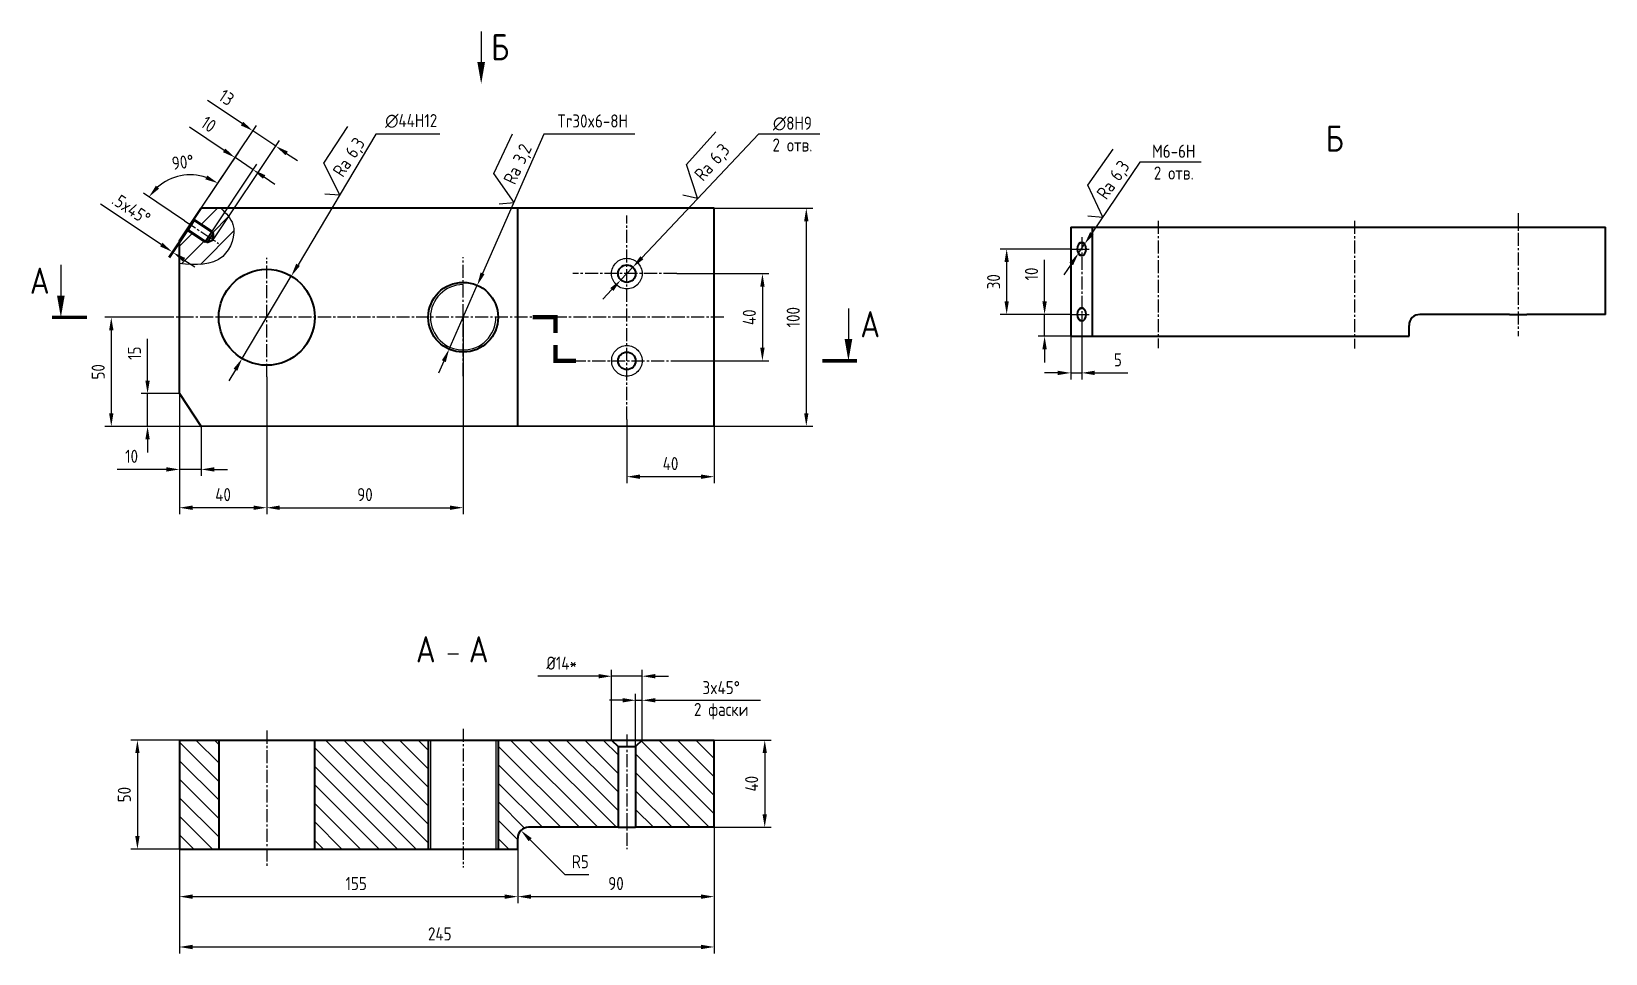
# Model space of a CAD drawing. Header units: millimetres. Extents: x 7762 to 33329, y -3692 to 24298.
# Drawn here: x 7762 to 8483, y -3636 to -3213 of the extents above; entities that cross this region are included whole.
import ezdxf
from ezdxf.enums import TextEntityAlignment as Align

# ---------------------------------------------------------------- set-up
doc = ezdxf.new("R2010")
doc.units = ezdxf.units.MM
doc.linetypes.add('CENTER2', pattern=[1.125, 0.75, -0.125, 0.125, -0.125])
doc.linetypes.add('HIDDEN', pattern=[9.525, 6.35, -3.175])
for name, color, linetype in [('Bord', 1, 'Continuous'), ('CEN2', 5, 'CENTER2'), ('Dim', 7, 'Continuous'), ('Hatch', 250, 'Continuous'), ('Hide', 250, 'HIDDEN'), ('Text', 3, 'Continuous'), ('Textb', 6, 'Continuous')]:
    doc.layers.add(name, color=color, linetype=linetype)
doc.layers.add('Cont', color=6, linetype='Continuous', lineweight=40)
doc.styles.add('GOST2_304', font='cs_gost2304.shx', dxfattribs={"oblique": 15})
doc.styles.add('Style1', font='romans.shx', dxfattribs={"width": 0.8})
doc.dimstyles.new('Dia_2', dxfattribs={"dimscale": 2, "dimtxt": 3, "dimasz": 3, "dimexe": 1.25, "dimexo": 0, "dimgap": 1.5, "dimtad": 2, "dimtoh": 1, "dimtxsty": 'Style1', "dimcen": 2.5, "dimclrt": 3, "dimadec": 0, "dimazin": 0, "dimtfac": 1, "dimtmove": 1, "dimatfit": 3, "dimfxl": 1, "dimarcsym": 0})
doc.dimstyles.new('LIN_2', dxfattribs={"dimscale": 2, "dimtxt": 3, "dimasz": 3, "dimexe": 1.5, "dimexo": 0, "dimgap": 1.5, "dimtad": 1, "dimzin": 13, "dimdsep": 46, "dimtxsty": 'Style1', "dimcen": 0, "dimclrt": 3, "dimadec": 0, "dimazin": 0, "dimtfac": 1, "dimtmove": 0, "dimatfit": 0, "dimfxl": 1, "dimtolj": 1, "dimtzin": 13, "dimarcsym": 0})
pattern_1 = [(135, (7622.004, -3645.1846), (-4.24264, -4.24264), [])]

msp = doc.modelspace()

# ---------------------------------------------------------------- blocks, each defined once
blk = doc.blocks.new('razrez07')
at = {"layer": 'Text'}
blk.add_lwpolyline([(0, 12), (0, 5)], dxfattribs=at)
blk.add_lwpolyline([(0, 0, 0, 1.76, 0), (0, 5, 1.76, 1.76, 0)], format="xyseb", dxfattribs=at)
at = {"layer": 'Text', "const_width": 0.8}
blk.add_lwpolyline([(-2, 0), (6, 0)], dxfattribs=at)
at = {"layer": 'Textb', "style": 'GOST2_304', "oblique": 15}
blk.add_attdef('А', (-7.09, 5.4), '', height=6, dxfattribs=at)
blk = doc.blocks.new('*D107')
at = {"layer": 'Defpoints', "color": 0, "transparency": 16777216}
for p in [(8074.82, -3538.06), (8074.82, -3578.06), (8097.98, -3578.06)]:
    blk.add_point(p, dxfattribs=at)
at = {"layer": 'Dim', "color": 0, "lineweight": -2, "transparency": 16777216}
for p, q in [((8074.82, -3538.06), (8100.98, -3538.06)), ((8097.98, -3544.06), (8097.98, -3572.06)), ((8074.82, -3578.06), (8100.98, -3578.06))]:
    blk.add_line(p, q, dxfattribs=at)
at = {"layer": 'Dim', "color": 0, "transparency": 16777216}
for points in [[(8096.98, -3544.06), (8098.98, -3544.06), (8097.98, -3538.06)], [(8096.98, -3572.06), (8098.98, -3572.06), (8097.98, -3578.06)]]:
    blk.add_solid(points, dxfattribs=at)
at = {"layer": 'Dim', "color": 3, "transparency": 16777216, "insert": (8091.98, -3558.06), "char_height": 6, "attachment_point": 5, "rotation": 90, "style": 'Style1'}
blk.add_mtext('\\A1;40', dxfattribs=at)
blk = doc.blocks.new('*D108')
at = {"layer": 'Defpoints', "color": 0, "transparency": 16777216}
for p in [(7829.82, -3588.06), (7984.82, -3588.06), (7984.82, -3609.84)]:
    blk.add_point(p, dxfattribs=at)
at = {"layer": 'Dim', "color": 0, "lineweight": -2, "transparency": 16777216}
for p, q in [((7829.82, -3588.06), (7829.82, -3612.84)), ((7984.82, -3588.06), (7984.82, -3612.84)), ((7835.82, -3609.84), (7978.82, -3609.84))]:
    blk.add_line(p, q, dxfattribs=at)
at = {"layer": 'Dim', "color": 0, "transparency": 16777216}
for points in [[(7835.82, -3608.84), (7835.82, -3610.84), (7829.82, -3609.84)], [(7978.82, -3608.84), (7978.82, -3610.84), (7984.82, -3609.84)]]:
    blk.add_solid(points, dxfattribs=at)
at = {"layer": 'Dim', "color": 3, "transparency": 16777216, "insert": (7910.8, -3603.84), "char_height": 6, "attachment_point": 5, "style": 'Style1'}
blk.add_mtext('\\A1;155', dxfattribs=at)
blk = doc.blocks.new('*D109')
at = {"layer": 'Defpoints', "color": 0, "transparency": 16777216}
for p in [(7829.82, -3538.06), (7810.57, -3588.06), (7829.82, -3588.06)]:
    blk.add_point(p, dxfattribs=at)
at = {"layer": 'Dim', "color": 0, "lineweight": -2, "transparency": 16777216}
for p, q in [((7829.82, -3538.06), (7807.57, -3538.06)), ((7810.57, -3544.06), (7810.57, -3582.06)), ((7829.82, -3588.06), (7807.57, -3588.06))]:
    blk.add_line(p, q, dxfattribs=at)
at = {"layer": 'Dim', "color": 0, "transparency": 16777216}
for points in [[(7809.57, -3544.06), (7811.57, -3544.06), (7810.57, -3538.06)], [(7809.57, -3582.06), (7811.57, -3582.06), (7810.57, -3588.06)]]:
    blk.add_solid(points, dxfattribs=at)
at = {"layer": 'Dim', "color": 3, "transparency": 16777216, "insert": (7804.57, -3563.06), "char_height": 6, "attachment_point": 5, "rotation": 90, "style": 'Style1'}
blk.add_mtext('\\A1;50', dxfattribs=at)
blk = doc.blocks.new('*D110')
at = {"layer": 'Defpoints', "color": 0, "transparency": 16777216}
for p in [(8074.82, -3578.06), (7984.82, -3588.06), (8074.82, -3609.84)]:
    blk.add_point(p, dxfattribs=at)
at = {"layer": 'Dim', "color": 0, "lineweight": -2, "transparency": 16777216}
for p, q in [((8074.82, -3578.06), (8074.82, -3612.84)), ((7984.82, -3588.06), (7984.82, -3612.84)), ((7990.82, -3609.84), (8068.82, -3609.84))]:
    blk.add_line(p, q, dxfattribs=at)
at = {"layer": 'Dim', "color": 0, "transparency": 16777216}
for points in [[(7990.82, -3608.84), (7990.82, -3610.84), (7984.82, -3609.84)], [(8068.82, -3608.84), (8068.82, -3610.84), (8074.82, -3609.84)]]:
    blk.add_solid(points, dxfattribs=at)
at = {"layer": 'Dim', "color": 3, "transparency": 16777216, "insert": (8029.82, -3603.84), "char_height": 6, "attachment_point": 5, "style": 'Style1'}
blk.add_mtext('\\A1;90', dxfattribs=at)
blk = doc.blocks.new('*D111')
at = {"layer": 'Defpoints', "color": 0, "transparency": 16777216}
for p in [(8074.82, -3578.06), (7829.82, -3588.06), (8074.82, -3632.93)]:
    blk.add_point(p, dxfattribs=at)
at = {"layer": 'Dim', "color": 0, "lineweight": -2, "transparency": 16777216}
for p, q in [((8074.82, -3578.06), (8074.82, -3635.93)), ((7829.82, -3588.06), (7829.82, -3635.93)), ((7835.82, -3632.93), (8068.82, -3632.93))]:
    blk.add_line(p, q, dxfattribs=at)
at = {"layer": 'Dim', "color": 0, "transparency": 16777216}
for points in [[(7835.82, -3631.93), (7835.82, -3633.93), (7829.82, -3632.93)], [(8068.82, -3631.93), (8068.82, -3633.93), (8074.82, -3632.93)]]:
    blk.add_solid(points, dxfattribs=at)
at = {"layer": 'Dim', "color": 3, "transparency": 16777216, "insert": (7949.1, -3626.93), "char_height": 6, "attachment_point": 5, "style": 'Style1'}
blk.add_mtext('\\A1;245', dxfattribs=at)
blk = doc.blocks.new('*D112')
at = {"layer": 'Defpoints', "color": 0, "transparency": 16777216}
for p in [(7821.26, -3344.24), (7798.6, -3394.23), (7839.82, -3394.23)]:
    blk.add_point(p, dxfattribs=at)
at = {"layer": 'Dim', "color": 0, "lineweight": -2, "transparency": 16777216}
for p, q in [((7821.26, -3344.24), (7795.6, -3344.24)), ((7798.6, -3350.24), (7798.6, -3388.23)), ((7839.82, -3394.23), (7795.6, -3394.23))]:
    blk.add_line(p, q, dxfattribs=at)
at = {"layer": 'Dim', "color": 0, "transparency": 16777216}
for points in [[(7797.6, -3350.24), (7799.6, -3350.24), (7798.6, -3344.24)], [(7797.6, -3388.23), (7799.6, -3388.23), (7798.6, -3394.23)]]:
    blk.add_solid(points, dxfattribs=at)
at = {"layer": 'Dim', "color": 3, "transparency": 16777216, "insert": (7792.6, -3369.24), "char_height": 6, "attachment_point": 5, "rotation": 90, "style": 'Style1'}
blk.add_mtext('\\A1;50', dxfattribs=at)
blk = doc.blocks.new('*D113')
at = {"layer": 'Defpoints', "color": 0, "transparency": 16777216}
for p in [(7959.81, -3343.89), (7869.81, -3371.52), (7959.81, -3431.54)]:
    blk.add_point(p, dxfattribs=at)
at = {"layer": 'Dim', "color": 0, "lineweight": -2, "transparency": 16777216}
for p, q in [((7959.81, -3343.89), (7959.81, -3434.54)), ((7869.81, -3371.52), (7869.81, -3434.54)), ((7875.81, -3431.54), (7953.81, -3431.54))]:
    blk.add_line(p, q, dxfattribs=at)
at = {"layer": 'Dim', "color": 0, "transparency": 16777216}
for points in [[(7875.81, -3430.54), (7875.81, -3432.54), (7869.81, -3431.54)], [(7953.81, -3430.54), (7953.81, -3432.54), (7959.81, -3431.54)]]:
    blk.add_solid(points, dxfattribs=at)
at = {"layer": 'Dim', "color": 3, "transparency": 16777216, "insert": (7914.81, -3425.54), "char_height": 6, "attachment_point": 5, "style": 'Style1'}
blk.add_mtext('\\A1;90', dxfattribs=at)
blk = doc.blocks.new('*D114')
at = {"layer": 'Defpoints', "color": 0, "transparency": 16777216}
for p in [(8074.8, -3294.2), (8074.82, -3394.2), (8117.02, -3394.2)]:
    blk.add_point(p, dxfattribs=at)
at = {"layer": 'Dim', "color": 0, "lineweight": -2, "transparency": 16777216}
for p, q in [((8074.8, -3294.2), (8120.02, -3294.2)), ((8117.02, -3300.2), (8117.02, -3388.2)), ((8074.82, -3394.2), (8120.02, -3394.2))]:
    blk.add_line(p, q, dxfattribs=at)
at = {"layer": 'Dim', "color": 0, "transparency": 16777216}
for points in [[(8116.02, -3300.2), (8118.02, -3300.2), (8117.02, -3294.2)], [(8116.02, -3388.2), (8118.02, -3388.2), (8117.02, -3394.2)]]:
    blk.add_solid(points, dxfattribs=at)
at = {"layer": 'Dim', "color": 3, "transparency": 16777216, "insert": (8111.02, -3344.2), "char_height": 6, "attachment_point": 5, "rotation": 90, "style": 'Style1'}
blk.add_mtext('\\A1;100', dxfattribs=at)
blk = doc.blocks.new('*D115')
at = {"layer": 'Defpoints', "color": 0, "transparency": 16777216}
for p in [(8057.63, -3324.21), (8057.57, -3364.21), (8096.92, -3364.21)]:
    blk.add_point(p, dxfattribs=at)
at = {"layer": 'Dim', "color": 0, "lineweight": -2, "transparency": 16777216}
for p, q in [((8057.63, -3324.21), (8099.92, -3324.21)), ((8096.92, -3330.21), (8096.92, -3358.21)), ((8057.57, -3364.21), (8099.92, -3364.21))]:
    blk.add_line(p, q, dxfattribs=at)
at = {"layer": 'Dim', "color": 0, "transparency": 16777216}
for points in [[(8095.92, -3330.21), (8097.92, -3330.21), (8096.92, -3324.21)], [(8095.92, -3358.21), (8097.92, -3358.21), (8096.92, -3364.21)]]:
    blk.add_solid(points, dxfattribs=at)
at = {"layer": 'Dim', "color": 3, "transparency": 16777216, "insert": (8090.92, -3344.21), "char_height": 6, "attachment_point": 5, "rotation": 90, "style": 'Style1'}
blk.add_mtext('\\A1;40', dxfattribs=at)
blk = doc.blocks.new('*D116')
at = {"layer": 'Defpoints', "color": 0, "transparency": 16777216}
for p in [(7881.07, -3325.33), (7858.55, -3363.13)]:
    blk.add_point(p, dxfattribs=at)
at = {"layer": 'Dim', "color": 0, "lineweight": -2, "transparency": 16777216}
for p, q in [((7919.87, -3260.24), (7884.15, -3320.18)), ((7949.16, -3260.24), (7919.87, -3260.24)), ((7858.55, -3363.13), (7881.07, -3325.33)), ((7855.48, -3368.28), (7852.4, -3373.44))]:
    blk.add_line(p, q, dxfattribs=at)
at = {"layer": 'Dim', "color": 0, "transparency": 16777216}
for points in [[(7883.29, -3319.67), (7885.01, -3320.69), (7881.07, -3325.33)], [(7854.62, -3367.77), (7856.33, -3368.79), (7858.55, -3363.13)]]:
    blk.add_solid(points, dxfattribs=at)
at = {"layer": 'Dim', "color": 3, "transparency": 16777216, "insert": (7936.01, -3254.24), "char_height": 6, "attachment_point": 5, "style": 'Style1'}
blk.add_mtext('∅44H12', dxfattribs=at)
blk = doc.blocks.new('*D117')
at = {"layer": 'Defpoints', "color": 0, "transparency": 16777216}
for p in [(7966.27, -3329.58), (7953.37, -3358.86)]:
    blk.add_point(p, dxfattribs=at)
at = {"layer": 'Dim', "color": 0, "lineweight": -2, "transparency": 16777216}
for p, q in [((7996.81, -3260.24), (7968.68, -3324.09)), ((8038.44, -3260.24), (7996.81, -3260.24)), ((7953.37, -3358.86), (7966.27, -3329.58)), ((7950.95, -3364.35), (7948.53, -3369.84))]:
    blk.add_line(p, q, dxfattribs=at)
at = {"layer": 'Dim', "color": 0, "transparency": 16777216}
for points in [[(7967.77, -3323.68), (7969.6, -3324.49), (7966.27, -3329.58)], [(7950.03, -3363.95), (7951.86, -3364.76), (7953.37, -3358.86)]]:
    blk.add_solid(points, dxfattribs=at)
at = {"layer": 'Dim', "color": 3, "transparency": 16777216, "insert": (8019.12, -3254.24), "char_height": 6, "attachment_point": 5, "style": 'Style1'}
blk.add_mtext('Tr30x6-8H', dxfattribs=at)
blk = doc.blocks.new('*D118')
at = {"layer": 'Defpoints', "color": 0, "transparency": 16777216}
for p in [(8037.56, -3321.29), (8032.06, -3327.12)]:
    blk.add_point(p, dxfattribs=at)
at = {"layer": 'Dim', "color": 0, "lineweight": -2, "transparency": 16777216}
for p, q in [((8095.1, -3260.24), (8041.67, -3316.93)), ((8123.25, -3260.24), (8095.1, -3260.24)), ((8032.06, -3327.12), (8037.56, -3321.29)), ((8027.94, -3331.49), (8023.83, -3335.86))]:
    blk.add_line(p, q, dxfattribs=at)
at = {"layer": 'Dim', "color": 0, "transparency": 16777216}
for points in [[(8040.94, -3316.24), (8042.4, -3317.61), (8037.56, -3321.29)], [(8027.22, -3330.81), (8028.67, -3332.18), (8032.06, -3327.12)]]:
    blk.add_solid(points, dxfattribs=at)
at = {"layer": 'Dim', "color": 3, "transparency": 16777216, "insert": (8110.67, -3260.24), "char_height": 6, "attachment_point": 5, "style": 'Style1'}
blk.add_mtext('∅8H9\\P2 отв.', dxfattribs=at)
blk = doc.blocks.new('*D119')
at = {"layer": 'Defpoints', "color": 0, "transparency": 16777216}
for p in [(8038.82, -3519.82), (8041.82, -3538.06), (8038.82, -3541.06)]:
    blk.add_point(p, dxfattribs=at)
at = {"layer": 'Dim', "color": 0, "lineweight": -2, "transparency": 16777216}
for p, q in [((8038.82, -3541.06), (8038.82, -3516.82)), ((8041.82, -3538.06), (8041.82, -3516.82)), ((8032.82, -3519.82), (8026.82, -3519.82)), ((8038.82, -3519.82), (8041.82, -3519.82)), ((8047.82, -3519.82), (8096, -3519.82))]:
    blk.add_line(p, q, dxfattribs=at)
at = {"layer": 'Dim', "color": 0, "transparency": 16777216}
for points in [[(8032.82, -3518.82), (8032.82, -3520.82), (8038.82, -3519.82)], [(8047.82, -3518.82), (8047.82, -3520.82), (8041.82, -3519.82)]]:
    blk.add_solid(points, dxfattribs=at)
at = {"layer": 'Dim', "color": 3, "transparency": 16777216, "insert": (8078.03, -3519.82), "char_height": 6, "attachment_point": 5, "style": 'Style1'}
blk.add_mtext('\\A1;3x45%%D\\P2 фаски', dxfattribs=at)
blk = doc.blocks.new('*D120')
at = {"layer": 'Defpoints', "color": 0, "transparency": 16777216}
for p in [(7989.82, -3583.06), (7993.35, -3586.59)]:
    blk.add_point(p, dxfattribs=at)
at = {"layer": 'Dim', "color": 0, "lineweight": -2, "transparency": 16777216}
for p, q in [((8006.58, -3599.83), (7990.52, -3583.76)), ((8017.35, -3599.83), (8006.58, -3599.83))]:
    blk.add_line(p, q, dxfattribs=at)
at = {"layer": 'Dim', "color": 0, "transparency": 16777216}
blk.add_solid([(7991.23, -3583.06), (7989.82, -3584.47), (7986.28, -3579.52)], dxfattribs=at)
at = {"layer": 'Dim', "color": 3, "transparency": 16777216, "insert": (8013.47, -3593.83), "char_height": 6, "attachment_point": 5, "style": 'Style1'}
blk.add_mtext('R5', dxfattribs=at)
blk = doc.blocks.new('*D121')
at = {"layer": 'Defpoints', "color": 0, "transparency": 16777216}
for p in [(8027.82, -3508.79), (8027.82, -3538.06), (8041.82, -3538.06)]:
    blk.add_point(p, dxfattribs=at)
at = {"layer": 'Dim', "color": 0, "lineweight": -2, "transparency": 16777216}
for p, q in [((8021.82, -3508.79), (7994.04, -3508.79)), ((8027.82, -3538.06), (8027.82, -3505.79)), ((8041.82, -3508.79), (8027.82, -3508.79)), ((8041.82, -3538.06), (8041.82, -3505.79)), ((8047.82, -3508.79), (8053.82, -3508.79))]:
    blk.add_line(p, q, dxfattribs=at)
at = {"layer": 'Dim', "color": 0, "transparency": 16777216}
for points in [[(8021.82, -3507.79), (8021.82, -3509.79), (8027.82, -3508.79)], [(8047.82, -3507.79), (8047.82, -3509.79), (8041.82, -3508.79)]]:
    blk.add_solid(points, dxfattribs=at)
at = {"layer": 'Dim', "color": 3, "transparency": 16777216, "insert": (8004.93, -3502.79), "char_height": 6, "attachment_point": 5, "style": 'Style1'}
blk.add_mtext('\\A1;%%C14*', dxfattribs=at)
blk = doc.blocks.new('*D122')
at = {"layer": 'Defpoints', "color": 0, "transparency": 16777216}
for p in [(8034.82, -3391.16), (8074.82, -3394.2), (8034.82, -3417.31)]:
    blk.add_point(p, dxfattribs=at)
at = {"layer": 'Dim', "color": 0, "lineweight": -2, "transparency": 16777216}
for p, q in [((8034.82, -3391.16), (8034.82, -3420.31)), ((8074.82, -3394.2), (8074.82, -3420.31)), ((8068.82, -3417.31), (8040.82, -3417.31))]:
    blk.add_line(p, q, dxfattribs=at)
at = {"layer": 'Dim', "color": 0, "transparency": 16777216}
for points in [[(8040.82, -3416.31), (8040.82, -3418.31), (8034.82, -3417.31)], [(8068.82, -3416.31), (8068.82, -3418.31), (8074.82, -3417.31)]]:
    blk.add_solid(points, dxfattribs=at)
at = {"layer": 'Dim', "color": 3, "transparency": 16777216, "insert": (8054.82, -3411.31), "char_height": 6, "attachment_point": 5, "style": 'Style1'}
blk.add_mtext('\\A1;40', dxfattribs=at)
blk = doc.blocks.new('ZNAK18')
at = {"layer": 'Textb'}
blk.add_line((6.83, 2.36), (9.27, 2.36), dxfattribs=at)
at = {"layer": 'Text', "style": 'Style1', "width": 0.8}
for p in [(3.82, -1.01), (15.94, -1.01)]:
    blk.add_attdef('1', p, '', height=3, dxfattribs=at)
at = {"layer": 'Textb', "style": 'Style1', "width": 0.8}
for p in [(4.02, 0.37), (16.14, 0.37)]:
    blk.add_attdef('А', text='', height=6, dxfattribs=at).set_placement(p, align=Align.RIGHT)
blk = doc.blocks.new('sherISO_03')
at = {"layer": 'Text'}
blk.add_line((4.04, 7), (14.12, 7), dxfattribs=at)
blk.add_lwpolyline([(-1.73, 3), (0, 0), (4.04, 7)], dxfattribs=at)
at = {"layer": 'Text', "style": 'Style1', "width": 0.8}
blk.add_text('Ra', height=3, dxfattribs=at).set_placement((3.58, 1.5))
blk.add_attdef('6,3', (8.73, 1.5), '', height=3, dxfattribs=at)
blk = doc.blocks.new('*D96')
at = {"layer": 'Defpoints', "color": 0, "transparency": 16777216}
for p in [(7869.81, -3371.52), (7829.82, -3379.24), (7829.82, -3431.54)]:
    blk.add_point(p, dxfattribs=at)
at = {"layer": 'Dim', "color": 0, "lineweight": -2, "transparency": 16777216}
for p, q in [((7869.81, -3371.52), (7869.81, -3434.54)), ((7829.82, -3379.24), (7829.82, -3434.54)), ((7863.81, -3431.54), (7835.82, -3431.54))]:
    blk.add_line(p, q, dxfattribs=at)
at = {"layer": 'Dim', "color": 0, "transparency": 16777216}
for points in [[(7835.82, -3430.54), (7835.82, -3432.54), (7829.82, -3431.54)], [(7863.81, -3430.54), (7863.81, -3432.54), (7869.81, -3431.54)]]:
    blk.add_solid(points, dxfattribs=at)
at = {"layer": 'Dim', "color": 3, "transparency": 16777216, "insert": (7849.82, -3425.54), "char_height": 6, "attachment_point": 5, "style": 'Style1'}
blk.add_mtext('\\A1;40', dxfattribs=at)
blk = doc.blocks.new('*D97')
at = {"layer": 'Defpoints', "color": 0, "transparency": 16777216}
for p in [(7829.82, -3379.24), (7839.82, -3394.23), (7829.82, -3413.98)]:
    blk.add_point(p, dxfattribs=at)
at = {"layer": 'Dim', "color": 0, "lineweight": -2, "transparency": 16777216}
for p, q in [((7829.82, -3379.24), (7829.82, -3416.98)), ((7839.82, -3394.23), (7839.82, -3416.98)), ((7823.82, -3413.98), (7801.34, -3413.98)), ((7839.82, -3413.98), (7829.82, -3413.98)), ((7845.82, -3413.98), (7851.82, -3413.98))]:
    blk.add_line(p, q, dxfattribs=at)
at = {"layer": 'Dim', "color": 0, "transparency": 16777216}
for points in [[(7823.82, -3412.98), (7823.82, -3414.98), (7829.82, -3413.98)], [(7845.82, -3412.98), (7845.82, -3414.98), (7839.82, -3413.98)]]:
    blk.add_solid(points, dxfattribs=at)
at = {"layer": 'Dim', "color": 3, "transparency": 16777216, "insert": (7807.89, -3407.98), "char_height": 6, "attachment_point": 5, "style": 'Style1'}
blk.add_mtext('\\A1;10', dxfattribs=at)
blk = doc.blocks.new('*D98')
at = {"layer": 'Defpoints', "color": 0, "transparency": 16777216}
for p in [(7815.21, -3379.24), (7829.82, -3379.24), (7839.82, -3394.23)]:
    blk.add_point(p, dxfattribs=at)
at = {"layer": 'Dim', "color": 0, "lineweight": -2, "transparency": 16777216}
for p, q in [((7815.21, -3373.24), (7815.21, -3354.15)), ((7829.82, -3379.24), (7812.21, -3379.24)), ((7815.21, -3394.23), (7815.21, -3379.24)), ((7839.82, -3394.23), (7812.21, -3394.23)), ((7815.21, -3400.23), (7815.21, -3406.23))]:
    blk.add_line(p, q, dxfattribs=at)
at = {"layer": 'Dim', "color": 0, "transparency": 16777216}
for points in [[(7814.21, -3373.24), (7816.21, -3373.24), (7815.21, -3379.24)], [(7814.21, -3400.23), (7816.21, -3400.23), (7815.21, -3394.23)]]:
    blk.add_solid(points, dxfattribs=at)
at = {"layer": 'Dim', "color": 3, "transparency": 16777216, "insert": (7809.21, -3360.69), "char_height": 6, "attachment_point": 5, "rotation": 90, "style": 'Style1'}
blk.add_mtext('\\A1;15', dxfattribs=at)
blk = doc.blocks.new('*D99')
at = {"layer": 'Defpoints', "color": 0, "transparency": 16777216}
for p in [(7863.62, -3276.58), (7834.81, -3301.74), (7843.13, -3307.29)]:
    blk.add_point(p, dxfattribs=at)
at = {"layer": 'Dim', "color": 0, "lineweight": -2, "transparency": 16777216}
for p, q in [((7850.31, -3267.7), (7834.44, -3257.11)), ((7834.81, -3301.74), (7856.97, -3268.54)), ((7863.62, -3276.58), (7855.3, -3271.03)), ((7843.13, -3307.29), (7865.29, -3274.09)), ((7868.61, -3279.91), (7873.6, -3283.25))]:
    blk.add_line(p, q, dxfattribs=at)
at = {"layer": 'Dim', "color": 0, "transparency": 16777216}
for points in [[(7850.87, -3266.87), (7849.76, -3268.53), (7855.3, -3271.03)], [(7869.17, -3279.08), (7868.06, -3280.75), (7863.62, -3276.58)]]:
    blk.add_solid(points, dxfattribs=at)
at = {"layer": 'Dim', "color": 3, "transparency": 16777216, "insert": (7843.21, -3255.75), "char_height": 6, "attachment_point": 5, "rotation": 326.28219, "style": 'Style1'}
blk.add_mtext('\\A1;10', dxfattribs=at)
blk = doc.blocks.new('*D100')
at = {"layer": 'Defpoints', "color": 0, "transparency": 16777216}
for p in [(7873.95, -3265.75), (7834.81, -3301.74), (7845.28, -3308.72)]:
    blk.add_point(p, dxfattribs=at)
at = {"layer": 'Dim', "color": 0, "lineweight": -2, "transparency": 16777216}
for p, q in [((7858.5, -3255.44), (7842.62, -3244.84)), ((7834.81, -3301.74), (7865.15, -3256.27)), ((7873.95, -3265.75), (7863.49, -3258.77)), ((7845.28, -3308.72), (7875.62, -3263.25)), ((7878.94, -3269.08), (7883.93, -3272.41))]:
    blk.add_line(p, q, dxfattribs=at)
at = {"layer": 'Dim', "color": 0, "transparency": 16777216}
for points in [[(7859.05, -3254.6), (7857.94, -3256.27), (7863.49, -3258.77)], [(7879.5, -3268.25), (7878.39, -3269.91), (7873.95, -3265.75)]]:
    blk.add_solid(points, dxfattribs=at)
at = {"layer": 'Dim', "color": 3, "transparency": 16777216, "insert": (7851.4, -3243.48), "char_height": 6, "attachment_point": 5, "rotation": 326.28219, "style": 'Style1'}
blk.add_mtext('\\A1;13', dxfattribs=at)
blk = doc.blocks.new('*D101')
at = {"layer": 'Defpoints', "color": 0, "transparency": 16777216}
for p in [(7833.15, -3304.23), (7833.84, -3304.09), (7826.47, -3314.23)]:
    blk.add_point(p, dxfattribs=at)
at = {"layer": 'Dim', "color": 0, "lineweight": -2, "transparency": 16777216}
for p, q in [((7821.48, -3310.9), (7793.6, -3292.3)), ((7833.15, -3304.23), (7824.81, -3316.73)), ((7833.84, -3304.09), (7825.22, -3317.01)), ((7826.89, -3314.51), (7826.47, -3314.23)), ((7831.88, -3317.84), (7836.87, -3321.17))]:
    blk.add_line(p, q, dxfattribs=at)
at = {"layer": 'Dim', "color": 0, "transparency": 16777216}
for points in [[(7822.04, -3310.07), (7820.93, -3311.73), (7826.47, -3314.23)], [(7832.43, -3317.01), (7831.32, -3318.67), (7826.89, -3314.51)]]:
    blk.add_solid(points, dxfattribs=at)
at = {"layer": 'Dim', "color": 3, "transparency": 16777216, "insert": (7807.8, -3294.56), "char_height": 6, "attachment_point": 5, "rotation": 326.28219, "style": 'Style1'}
blk.add_mtext('\\A1;.5x45%%D', dxfattribs=at)
blk = doc.blocks.new('razrez16')
at = {"layer": 'Text'}
blk.add_lwpolyline([(0, 12), (0, 5)], dxfattribs=at)
blk.add_lwpolyline([(0, 0, 0, 1.76, 0), (0, 5, 1.76, 1.76, 0)], format="xyseb", dxfattribs=at)
at = {"layer": 'Textb', "style": 'Style1', "width": 0.8}
blk.add_attdef('А', (2.3, 5.4), '', height=6, dxfattribs=at)
blk = doc.blocks.new('*D102')
at = {"layer": 'Defpoints', "color": 0, "transparency": 16777216}
for p in [(7824.7, -3281.27), (7839.82, -3294.23), (7832.13, -3299.94), (7829.81, -3309.24), (7847.69, -3310.33)]:
    blk.add_point(p, dxfattribs=at)
at = {"layer": 'Dim', "color": 0, "lineweight": -2, "transparency": 16777216}
for p, q in [((7839.82, -3294.23), (7849.15, -3280.25)), ((7832.13, -3299.94), (7813.33, -3287.4))]:
    blk.add_line(p, q, dxfattribs=at)
blk.add_arc((7834.81, -3301.74), 22.83, 71.38378, 131.1806, dxfattribs=at)
at = {"layer": 'Dim', "color": 0, "transparency": 16777216}
for points in [[(7842.54, -3279.2), (7841.66, -3281), (7847.49, -3282.75)], [(7820.53, -3285.21), (7819.03, -3283.89), (7815.82, -3289.06)]]:
    blk.add_solid(points, dxfattribs=at)
at = {"layer": 'Dim', "color": 3, "transparency": 16777216, "insert": (7831.31, -3273.12), "char_height": 6, "attachment_point": 5, "rotation": 6.97887, "style": 'Style1'}
blk.add_mtext('\\A1;90°', dxfattribs=at)
blk = doc.blocks.new('*D103')
at = {"layer": 'Defpoints', "color": 0, "transparency": 16777216}
for p in [(8238.19, -3352.93), (8243.19, -3347.53), (8238.19, -3369.73)]:
    blk.add_point(p, dxfattribs=at)
at = {"layer": 'Dim', "color": 0, "lineweight": -2, "transparency": 16777216}
for p, q in [((8238.19, -3352.93), (8238.19, -3372.73)), ((8243.19, -3347.53), (8243.19, -3372.73)), ((8232.19, -3369.73), (8226.19, -3369.73)), ((8238.19, -3369.73), (8243.19, -3369.73)), ((8249.19, -3369.73), (8264.39, -3369.73))]:
    blk.add_line(p, q, dxfattribs=at)
at = {"layer": 'Dim', "color": 0, "transparency": 16777216}
for points in [[(8232.19, -3368.73), (8232.19, -3370.73), (8238.19, -3369.73)], [(8249.19, -3368.73), (8249.19, -3370.73), (8243.19, -3369.73)]]:
    blk.add_solid(points, dxfattribs=at)
at = {"layer": 'Dim', "color": 3, "transparency": 16777216, "insert": (8259.79, -3363.73), "char_height": 6, "attachment_point": 5, "style": 'Style1'}
blk.add_mtext('\\A1;5', dxfattribs=at)
blk = doc.blocks.new('ZNAK19')
at = {"layer": 'Text', "style": 'Style1', "width": 0.8}
blk.add_attdef('1', (4.28, -0.84), '', height=3, dxfattribs=at)
at = {"layer": 'Textb', "style": 'Style1', "width": 0.8}
blk.add_attdef('А', text='', height=6, dxfattribs=at).set_placement((4.2, 0.54), align=Align.RIGHT)
blk = doc.blocks.new('*D104')
at = {"layer": 'Defpoints', "color": 0, "transparency": 16777216}
for p in [(8226.19, -3342.93), (8238.64, -3342.93), (8238.19, -3352.93)]:
    blk.add_point(p, dxfattribs=at)
at = {"layer": 'Dim', "color": 0, "lineweight": -2, "transparency": 16777216}
for p, q in [((8226.19, -3336.93), (8226.19, -3317.85)), ((8238.64, -3342.93), (8223.19, -3342.93)), ((8226.19, -3352.93), (8226.19, -3342.93)), ((8238.19, -3352.93), (8223.19, -3352.93)), ((8226.19, -3358.93), (8226.19, -3364.93))]:
    blk.add_line(p, q, dxfattribs=at)
at = {"layer": 'Dim', "color": 0, "transparency": 16777216}
for points in [[(8225.19, -3336.93), (8227.19, -3336.93), (8226.19, -3342.93)], [(8225.19, -3358.93), (8227.19, -3358.93), (8226.19, -3352.93)]]:
    blk.add_solid(points, dxfattribs=at)
at = {"layer": 'Dim', "color": 3, "transparency": 16777216, "insert": (8220.19, -3324.39), "char_height": 6, "attachment_point": 5, "rotation": 90, "style": 'Style1'}
blk.add_mtext('\\A1;10', dxfattribs=at)
blk = doc.blocks.new('*D105')
at = {"layer": 'Defpoints', "color": 0, "transparency": 16777216}
for p in [(8208.82, -3312.93), (8238.64, -3312.93), (8238.64, -3342.93)]:
    blk.add_point(p, dxfattribs=at)
at = {"layer": 'Dim', "color": 0, "lineweight": -2, "transparency": 16777216}
for p, q in [((8238.64, -3312.93), (8205.82, -3312.93)), ((8208.82, -3336.93), (8208.82, -3318.93)), ((8238.64, -3342.93), (8205.82, -3342.93))]:
    blk.add_line(p, q, dxfattribs=at)
at = {"layer": 'Dim', "color": 0, "transparency": 16777216}
for points in [[(8207.82, -3318.93), (8209.82, -3318.93), (8208.82, -3312.93)], [(8207.82, -3336.93), (8209.82, -3336.93), (8208.82, -3342.93)]]:
    blk.add_solid(points, dxfattribs=at)
at = {"layer": 'Dim', "color": 3, "transparency": 16777216, "insert": (8202.82, -3327.93), "char_height": 6, "attachment_point": 5, "rotation": 90, "style": 'Style1'}
blk.add_mtext('\\A1;30', dxfattribs=at)
blk = doc.blocks.new('*D106')
at = {"layer": 'Defpoints', "color": 0, "transparency": 16777216}
for p in [(8241.75, -3314.85), (8244.54, -3310.7)]:
    blk.add_point(p, dxfattribs=at)
at = {"layer": 'Dim', "color": 0, "lineweight": -2, "transparency": 16777216}
for p, q in [((8269.8, -3273.1), (8247.88, -3305.72)), ((8297.95, -3273.1), (8269.8, -3273.1)), ((8241.75, -3314.85), (8244.54, -3310.7)), ((8238.4, -3319.83), (8235.06, -3324.81))]:
    blk.add_line(p, q, dxfattribs=at)
at = {"layer": 'Dim', "color": 0, "transparency": 16777216}
for points in [[(8247.05, -3305.16), (8248.71, -3306.27), (8244.54, -3310.7)], [(8237.57, -3319.27), (8239.23, -3320.38), (8241.75, -3314.85)]]:
    blk.add_solid(points, dxfattribs=at)
at = {"layer": 'Dim', "color": 3, "transparency": 16777216, "insert": (8285.37, -3273.1), "char_height": 6, "attachment_point": 5, "style": 'Style1'}
blk.add_mtext('M6-6H\\P2 отв.', dxfattribs=at)

# ---------------------------------------------------------------- dimensions: what is measured, and where the dimension line sits
at = {"layer": 'Dim'}
for base, p1, p2, angle, picture, middle, dimtype in [((7873.952, -3265.749), (7834.812, -3301.735), (7845.275, -3308.718), 326.28219, '*D100', (7848.065, -3248.473), 161), ((7863.62, -3276.584), (7834.812, -3301.735), (7843.13, -3307.286), 326.28219, '*D99', (7839.878, -3260.74), 161), ((8117.023, -3394.203), (8074.804, -3294.203), (8074.818, -3394.203), 90, '*D114', (8117.023, -3344.203), 160), ((8208.821, -3312.932), (8238.644, -3342.932), (8238.644, -3312.932), 270, '*D105', (8208.821, -3327.932), 160), ((8096.918, -3364.206), (8057.63, -3324.206), (8057.569, -3364.206), 90, '*D115', (8096.918, -3344.206), 160), ((8226.188, -3342.932), (8238.188, -3352.932), (8238.644, -3342.932), 270, '*D104', (8226.188, -3324.389), 160), ((7810.575, -3588.055), (7829.816, -3538.055), (7829.816, -3588.055), 90, '*D109', (7810.575, -3563.055), 160), ((8097.983, -3578.055), (8074.816, -3538.055), (8074.816, -3578.055), 90, '*D107', (8097.983, -3558.055), 160)]:
    dim = msp.add_linear_dim(base=base, p1=p1, p2=p2, angle=angle, dimstyle='LIN_2', override={"dimdec": 0}, dxfattribs=at)
    dim.commit()
    dim.dimension.update_dxf_attribs({"geometry": picture, "text_midpoint": middle, "dimtype": dimtype})
for p1, p2, text, picture, middle in [((7858.548, -3363.129), (7881.075, -3325.333), '<>H12', '*D116', (7919.872, -3260.238)), ((7953.366, -3358.861), (7966.266, -3329.576), 'Tr30x6-8H', '*D117', (7996.807, -3260.238)), ((8032.06, -3327.125), (8037.557, -3321.292), '<>H9\\X2 отв.', '*D118', (8095.103, -3260.238)), ((8241.749, -3314.847), (8244.538, -3310.696), 'M6-6H\\X2 отв.', '*D106', (8269.804, -3273.097))]:
    dim = msp.add_diameter_dim_2p(p1=p1, p2=p2, text=text, dimstyle='Dia_2', override={"dimdec": 1}, dxfattribs=at)
    dim.commit()
    dim.dimension.update_dxf_attribs({"geometry": picture, "text_midpoint": middle, "dimtype": 163})
dim = msp.add_angular_dim_2l(base=(7824.703, -3281.265), line1=((7832.128, -3299.944), (7847.688, -3310.329)), line2=((7829.806, -3309.236), (7839.818, -3294.235)), dimstyle='LIN_2', override={"dimdec": 0}, dxfattribs=at)
dim.commit()
dim.dimension.update_dxf_attribs({"geometry": '*D102', "text_midpoint": (7832.038, -3279.074), "dimtype": 162})
dim = msp.add_linear_dim(base=(7826.472, -3314.233), p1=(7833.84, -3304.092), p2=(7833.147, -3304.231), angle=146.28219, text='<>x45%%D', dimstyle='LIN_2', override={"dimdec": 1}, dxfattribs=at)
dim.commit()
dim.dimension.update_dxf_attribs({"geometry": '*D101', "text_midpoint": (7804.465, -3299.546), "dimtype": 160})
for base, p1, p2, picture, middle in [((7798.603, -3394.235), (7821.259, -3344.237), (7839.818, -3394.235), '*D112', (7792.603, -3369.236)), ((7815.215, -3379.236), (7839.818, -3394.235), (7829.816, -3379.236), '*D98', (7809.215, -3360.693))]:
    dim = msp.add_linear_dim(base=base, p1=p1, p2=p2, angle=90, dimstyle='LIN_2', override={"dimdec": 0}, dxfattribs=at)
    dim.commit()
    dim.dimension.update_dxf_attribs({"geometry": picture, "text_midpoint": middle})
for base, p1, p2, picture, middle in [((7959.811, -3431.538), (7869.815, -3371.522), (7959.811, -3343.887), '*D113', (7914.813, -3431.538)), ((8238.188, -3369.73), (8243.188, -3347.531), (8238.188, -3352.932), '*D103', (8259.788, -3369.73)), ((7829.816, -3413.983), (7839.818, -3394.235), (7829.816, -3379.236), '*D97', (7807.887, -3413.983)), ((8074.816, -3632.931), (7829.816, -3588.055), (8074.816, -3578.055), '*D111', (7949.103, -3632.931)), ((7984.818, -3609.837), (7829.816, -3588.055), (7984.818, -3588.055), '*D108', (7910.798, -3609.837))]:
    dim = msp.add_linear_dim(base=base, p1=p1, p2=p2, dimstyle='LIN_2', override={"dimdec": 0}, dxfattribs=at)
    dim.commit()
    dim.dimension.update_dxf_attribs({"geometry": picture, "text_midpoint": middle, "dimtype": 160})
for base, p1, p2, picture, middle in [((7829.816, -3431.538), (7869.815, -3371.522), (7829.816, -3379.236), '*D96', (7849.815, -3425.538)), ((8034.817, -3417.313), (8074.818, -3394.203), (8034.817, -3391.162), '*D122', (8054.818, -3411.313)), ((8074.816, -3609.837), (7984.816, -3588.055), (8074.816, -3578.055), '*D110', (8029.816, -3603.837))]:
    dim = msp.add_linear_dim(base=base, p1=p1, p2=p2, dimstyle='LIN_2', override={"dimdec": 0}, dxfattribs=at)
    dim.commit()
    dim.dimension.update_dxf_attribs({"geometry": picture, "text_midpoint": middle})
for base, p2, text, override, picture, middle in [((8027.816, -3508.794), (8027.816, -3538.055), '%%C<>*', {"dimdec": 0, "dimpost": ''}, '*D121', (8004.93, -3508.794)), ((8038.816, -3519.823), (8038.816, -3541.055), '<>x45%%D\\X2 фаски', {"dimdec": 0}, '*D119', (8078.03, -3519.823))]:
    dim = msp.add_linear_dim(base=base, p1=(8041.816, -3538.055), p2=p2, text=text, dimstyle='LIN_2', override=override, dxfattribs=at)
    dim.commit()
    dim.dimension.update_dxf_attribs({"geometry": picture, "text_midpoint": middle, "dimtype": 160})
dim = msp.add_radius_dim(center=(7989.816, -3583.055), mpoint=(7993.35, -3586.592), dimstyle='Dia_2', override={"dimdec": 1, "dimse1": 1}, dxfattribs=at)
dim.commit()
dim.dimension.update_dxf_attribs({"geometry": '*D120', "text_midpoint": (8006.581, -3599.829), "dimtype": 164})

# ---------------------------------------------------------------- hatches: boundary and pattern name
at = {"layer": 'Hatch'}
h = msp.add_hatch(dxfattribs=at)
h.set_pattern_fill('ANSI31', color=256, scale=2)
h.set_pattern_definition([(45, (7622.004, -3645.1846), (-4.49013, 4.49013), [])])
edge = h.paths.add_edge_path()
edge.add_spline(control_points=[(7829.811, -3319.617), (7837.235, -3320.206), (7850.3, -3321.241), (7857.227, -3302.614), (7851.097, -3296.539), (7848.77, -3294.234)], knot_values=[0, 0, 0, 0, 20.0990144, 35.3735106, 44.7173889, 44.7173889, 44.7173889, 44.7173889], degree=3, periodic=0)
edge.add_line((7848.77, -3294.234), (7839.818, -3294.235))
edge.add_line((7839.818, -3294.235), (7836.478, -3299.24))
edge.add_line((7836.478, -3299.24), (7844.795, -3304.791))
edge.add_line((7844.795, -3304.791), (7844.518, -3305.207))
edge.add_line((7844.518, -3305.207), (7845.35, -3305.762))
edge.add_line((7845.35, -3305.762), (7845.275, -3308.718))
edge.add_line((7845.275, -3308.718), (7842.574, -3309.921))
edge.add_line((7842.574, -3309.921), (7841.742, -3309.366))
edge.add_line((7841.742, -3309.366), (7841.465, -3309.782))
edge.add_line((7841.465, -3309.782), (7833.147, -3304.231))
edge.add_line((7833.147, -3304.231), (7829.806, -3309.236))
edge.add_line((7829.806, -3309.236), (7829.808, -3319.617))
h = msp.add_hatch(dxfattribs=at)
h.set_pattern_fill('_U', color=256, scale=6, angle=135, style=0, pattern_type=0)
h.set_pattern_definition(pattern_1)
h.paths.add_polyline_path([(7847.811, -3588.055), (7847.811, -3538.055), (7829.816, -3538.055), (7829.816, -3588.055)])
h = msp.add_hatch(dxfattribs=at)
h.set_pattern_fill('_U', color=256, scale=6, angle=135, style=0, pattern_type=0)
h.set_pattern_definition(pattern_1)
h.paths.add_polyline_path([(7891.811, -3538.055), (7891.811, -3588.055), (7943.816, -3588.055), (7943.816, -3538.055)])
h = msp.add_hatch(dxfattribs=at)
h.set_pattern_fill('_U', color=256, scale=6, angle=135, style=0, pattern_type=0)
h.set_pattern_definition(pattern_1)
edge = h.paths.add_edge_path()
edge.add_line((7984.816, -3588.055), (7984.816, -3583.055))
edge.add_arc((7989.816, -3583.055), 5, 90, 180, ccw=False)
edge.add_line((7989.816, -3578.055), (8030.816, -3578.055))
edge.add_line((8030.816, -3578.055), (8030.816, -3541.055))
edge.add_line((8030.816, -3541.055), (8027.816, -3538.055))
edge.add_line((8027.816, -3538.055), (7975.816, -3538.055))
edge.add_line((7975.816, -3538.055), (7975.816, -3588.055))
edge.add_line((7975.816, -3588.055), (7984.816, -3588.055))
h = msp.add_hatch(dxfattribs=at)
h.set_pattern_fill('_U', color=256, scale=6, angle=135, style=0, pattern_type=0)
h.set_pattern_definition(pattern_1)
h.paths.add_polyline_path([(8074.816, -3578.055), (8074.816, -3538.055), (8041.816, -3538.055), (8038.816, -3541.055), (8038.816, -3578.055)])

# ---------------------------------------------------------------- linework, layer by layer
at = {"color": 3, "const_width": 2}
for points in [[(7991.587, -3344.214), (8002.049, -3344.213), (8002.05, -3351.389)], [(8011.505, -3364.14), (8002.052, -3364.142), (8002.051, -3356.992)]]:
    msp.add_lwpolyline(points, dxfattribs=at)
at = {"layer": 'Bord'}
for p, q in [((7844.795, -3304.791), (7836.478, -3299.24)), ((7833.147, -3304.231), (7841.465, -3309.782)), ((7944.816, -3538.055), (7944.816, -3588.055)), ((7974.816, -3538.055), (7974.816, -3588.055))]:
    msp.add_line(p, q, dxfattribs=at)
msp.add_arc((7959.816, -3344.219), 15, 90.025596, 0.00768, dxfattribs=at)
at = {"layer": 'Bord', "extrusion": (0, 0, -1)}
for centre in [(8243.188, -3312.932), (8243.188, -3342.932)]:
    msp.add_ellipse(centre, major_axis=(0, -2.8), ratio=0.6428571, start_param=0, end_param=4.712389, dxfattribs=at)
at = {"layer": 'Bord'}
msp.add_open_spline([(7848.77, -3294.234), (7851.097, -3296.539), (7857.227, -3302.614), (7850.3, -3321.241), (7837.235, -3320.206), (7829.811, -3319.617)], degree=3, knots=[0, 0, 0, 0, 9.3438783, 24.6183745, 44.7173889, 44.7173889, 44.7173889, 44.7173889], dxfattribs=at)
at = {"layer": 'CEN2', "ltscale": 8}
for p, q in [((7832.128, -3299.944), (7847.688, -3310.329)), ((8034.817, -3391.162), (8034.805, -3297.54)), ((8278.188, -3300.03), (8278.188, -3358.453)), ((8368.188, -3300.046), (8368.188, -3358.47)), ((8443.188, -3296.522), (8443.188, -3352.932)), ((8243.188, -3307.462), (8243.188, -3347.531)), ((7869.815, -3371.522), (7869.808, -3316.94)), ((7959.815, -3371.178), (7959.807, -3316.596)), ((8238.644, -3312.932), (8247.732, -3312.932)), ((8057.63, -3324.206), (8010.024, -3324.212)), ((8079.293, -3344.203), (7821.259, -3344.237)), ((8238.644, -3342.932), (8247.732, -3342.932)), ((8009.961, -3364.212), (8057.569, -3364.206)), ((7959.816, -3532.923), (7959.816, -3596.479)), ((7869.816, -3533.727), (7869.816, -3596.479)), ((8034.816, -3535.541), (8034.816, -3588.055))]:
    msp.add_line(p, q, dxfattribs=at)
at = {"layer": 'Cont'}
for p, q in [((7829.806, -3309.236), (7839.818, -3294.235)), ((8074.804, -3294.203), (7839.804, -3294.235)), ((7984.818, -3394.215), (7984.804, -3294.215)), ((8074.818, -3394.203), (8074.804, -3294.203)), ((7834.812, -3301.735), (7833.147, -3304.231)), ((7833.84, -3304.092), (7836.616, -3299.934)), ((7834.812, -3301.735), (7836.478, -3299.24)), ((7836.478, -3299.24), (7836.616, -3299.934)), ((7836.616, -3299.934), (7845.35, -3305.762)), ((7829.816, -3379.236), (7829.806, -3309.236)), ((7833.147, -3304.231), (7833.84, -3304.092)), ((7833.84, -3304.092), (7842.574, -3309.921)), ((7841.465, -3309.782), (7844.795, -3304.791)), ((7845.35, -3305.762), (7842.574, -3309.921)), ((7842.574, -3309.921), (7845.275, -3308.718)), ((7845.275, -3308.718), (7845.35, -3305.762)), ((8238.188, -3302.932), (8483.188, -3302.932)), ((8238.188, -3302.932), (8238.188, -3352.932)), ((8248.188, -3352.932), (8248.188, -3302.932)), ((8483.188, -3342.932), (8483.188, -3302.932)), ((8439.188, -3342.932), (8398.188, -3342.932)), ((8439.188, -3342.932), (8447.188, -3342.932)), ((8483.188, -3342.932), (8447.188, -3342.932)), ((8238.188, -3352.932), (8393.188, -3352.932)), ((8393.188, -3352.932), (8393.188, -3347.932)), ((7829.816, -3379.236), (7839.818, -3394.235)), ((8074.818, -3394.203), (7839.818, -3394.235)), ((7829.816, -3538.055), (8074.816, -3538.055)), ((7829.816, -3538.055), (7829.816, -3588.055)), ((7847.811, -3538.055), (7847.811, -3588.055)), ((7891.811, -3588.055), (7891.811, -3538.055)), ((7943.816, -3538.055), (7943.816, -3588.055)), ((7975.816, -3538.055), (7975.816, -3588.055)), ((8027.816, -3538.055), (8030.816, -3541.055)), ((8041.816, -3538.055), (8038.816, -3541.055)), ((8074.816, -3578.055), (8074.816, -3538.055)), ((8030.816, -3541.055), (8038.816, -3541.055)), ((8030.816, -3541.055), (8030.816, -3578.055)), ((8038.816, -3541.055), (8038.816, -3578.055)), ((7984.816, -3588.055), (7984.816, -3583.055)), ((8030.816, -3578.055), (7989.816, -3578.055)), ((8030.816, -3578.055), (8038.816, -3578.055)), ((8074.816, -3578.055), (8038.816, -3578.055)), ((7829.816, -3588.055), (7984.816, -3588.055))]:
    msp.add_line(p, q, dxfattribs=at)
for centre, radius in [((7869.811, -3344.231), 22), ((8034.809, -3324.209), 4.007), ((7959.816, -3344.219), 16), ((8034.814, -3364.209), 4.002)]:
    msp.add_circle(centre, radius, dxfattribs=at)
for centre in [(8398.188, -3347.932), (7989.816, -3583.055)]:
    msp.add_arc(centre, 5, 90, 180, dxfattribs=at)
at = {"layer": 'Cont', "extrusion": (0, 0, -1)}
for centre in [(8243.188, -3312.932), (8243.188, -3342.932)]:
    msp.add_ellipse(centre, major_axis=(0, 3), ratio=0.6666667, start_param=-3.141592653589793, end_param=3.141592653589793, dxfattribs=at)
at = {"layer": 'Hide', "ltscale": 10}
for centre, radius in [((8034.809, -3324.209), 7.007), ((8034.814, -3364.209), 7.002)]:
    msp.add_circle(centre, radius, dxfattribs=at)

# ---------------------------------------------------------------- block references
ref = msp.add_blockref('razrez07', (7775.488, -3344.256), dxfattribs=dict(xscale=2, yscale=2, zscale=2, rotation=0.007677415215995161))
ref.add_attrib('А', 'A', (7761.315, -3333.458), dxfattribs={"layer": 'Textb', "height": 12, "rotation": 0.007677, "style": 'Style1', "width": 0.8})
ref = msp.add_blockref('razrez07', (8136.322, -3364.206), dxfattribs=dict(xscale=-2, yscale=2, zscale=2, rotation=0.007677415210451954))
ref.add_attrib('А', 'A', (8141.806, -3353.405), dxfattribs={"layer": 'Textb', "height": 12, "rotation": 0.007677, "style": 'Style1', "width": 0.8})
at = {"layer": 'Cont', "xscale": 2, "yscale": 2, "zscale": 2}
msp.add_blockref('razrez16', (7968.07, -3237.192), dxfattribs=at).add_auto_attribs({'А': 'Б'})
at = {"layer": 'Cont'}
for p, xscale, yscale, zscale, rotation, values in [((7903.299, -3288.044), 2, 2, 2, 56.84808346512618, {'6,3': '6,3'}), ((8067.166, -3289.562), 2, 2, 2, 48.28686917232148, {'6,3': '6,3'}), ((7983.159, -3291.56), 1.9999999999999993, 1.9999999999999993, 1.9999999999999993, 65.06379364987237, {'6,3': '3,2'})]:
    msp.add_blockref('sherISO_03', p, dxfattribs=dict(at, xscale=xscale, yscale=yscale, zscale=zscale, rotation=rotation)).add_auto_attribs(values)
ref = msp.add_blockref('ZNAK19', (8354.829, -3269.372), dxfattribs=dict(at, xscale=2, yscale=2, zscale=2))
ref.add_attrib('А', 'Б', dxfattribs={"layer": 'Textb', "height": 12, "style": 'Style1', "width": 0.8}).set_placement((8363.223, -3268.288), align=Align.RIGHT)
ref = msp.add_blockref('sherISO_03', (8252.869, -3298.298), dxfattribs=dict(at, xscale=1.9999999999999993, yscale=1.9999999999999993, zscale=1.9999999999999993, rotation=54.9912451256036))
ref.add_attrib('6,3', '6,3', (8260.426, -3282.281), dxfattribs={"layer": 'Text', "height": 6, "rotation": 54.991245, "style": 'Style1', "oblique": 360, "width": 0.8})
ref = msp.add_blockref('ZNAK18', (7939.138, -3503.19), dxfattribs=dict(at, xscale=2, yscale=2, zscale=2))
ref.add_attrib('А', 'А', dxfattribs={"layer": 'Textb', "height": 12, "style": 'Style1', "width": 0.8}).set_placement((7947.181, -3502.445), align=Align.RIGHT)
ref.add_attrib('А', 'А', dxfattribs={"layer": 'Textb', "height": 12, "style": 'Style1', "width": 0.8}).set_placement((7971.421, -3502.445), align=Align.RIGHT)

msp.set_redraw_order([(e.dxf.handle, doc.entitydb.next_handle()) for e in msp.query("TEXT MTEXT ATTDEF DIMENSION ARC_DIMENSION")])  # texts and dimensions are drawn at this point

doc.saveas('drawing.dxf')
